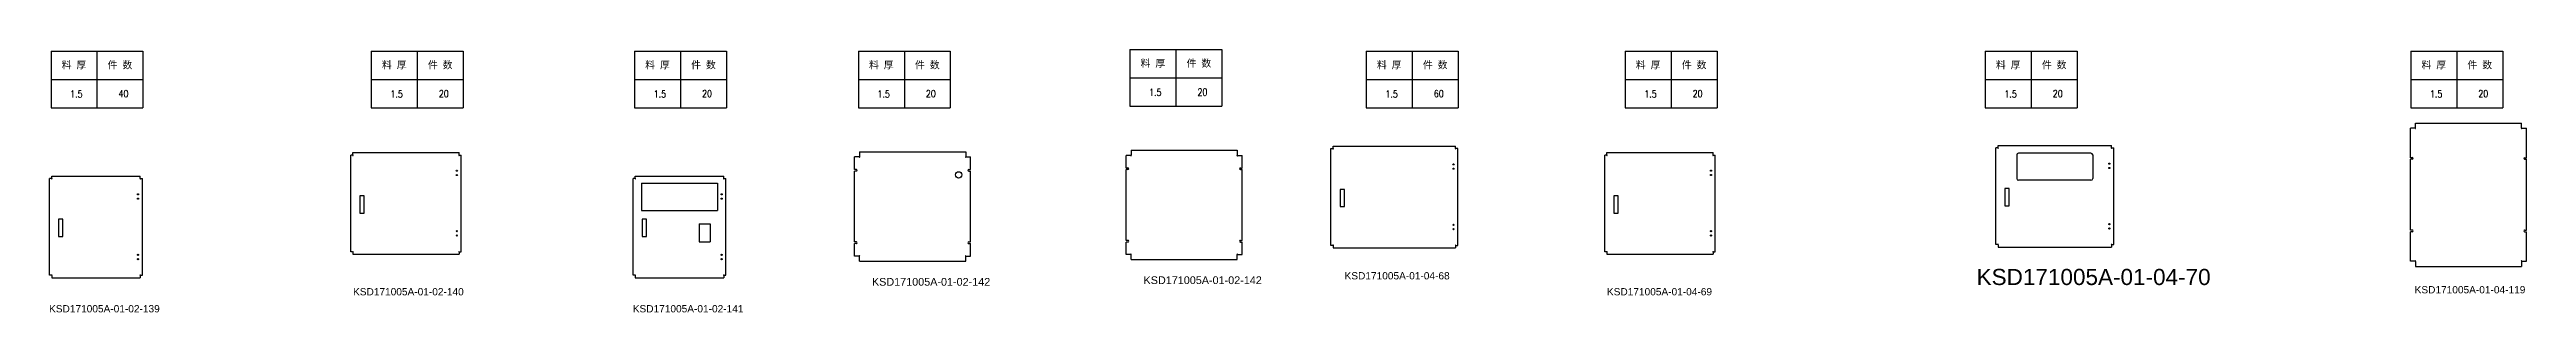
# Model space of a CAD drawing. Header units: millimetres. Extents: x 5543 to 54051, y -3404 to 4186.
# Drawn here: x 12859 to 26548, y -3233 to -1782 of the extents above; entities that cross this region are included whole.
import ezdxf
from ezdxf.enums import TextEntityAlignment as Align

# ---------------------------------------------------------------- set-up
doc = ezdxf.new("R2010")
doc.units = ezdxf.units.MM
doc.layers.add('标注', color=3, linetype='Continuous')
doc.styles.add('DIM', font='romans.shx', dxfattribs={"width": 0.8, "bigfont": 'bigfont.shx'})
doc.styles.get("Standard").update_dxf_attribs({"font": 'arial.ttf'})

msp = doc.modelspace()

# ---------------------------------------------------------------- texts
at = {"attachment_point": 1}
for s, insert, char_height, width in [('KSD171005A-01-04-68', (20016, -3011), 40, 603.1), ('KSD171005A-01-04-70', (23509, -2993), 89.08, 1342.62), ('KSD171005A-01-02-140', (14536, -3099), 40, 635.5), ('KSD171005A-01-02-142', (17404, -3043), 42.73, 678.55), ('KSD171005A-01-02-142', (18905, -3034), 42.73, 678.55), ('KSD171005A-01-04-69', (21466, -3099), 40, 635.5), ('KSD171005A-01-04-119', (25930, -3088), 40, 635.73)]:
    msp.add_mtext(s, dxfattribs=dict(at, insert=insert, char_height=char_height, width=width))
at = {"layer": '标注', "char_height": 40, "width": 635.73, "attachment_point": 1}
for s, insert in [('KSD171005A-01-02-139', (12856, -3193)), ('KSD171005A-01-02-141', (16082, -3193))]:
    msp.add_mtext(s, dxfattribs=dict(at, insert=insert))

# ---------------------------------------------------------------- blocks, each defined once
blk = doc.blocks.new('*T1')
at = {"color": 0, "linetype": 'ByBlock', "lineweight": -2, "transparency": 16777216}
for p, q in [((0, 0), (127, 0)), ((0, 0), (0, -78)), ((63.5, 0), (63.5, -78)), ((127, 0), (127, -78)), ((0, -39), (127, -39)), ((0, -78), (127, -78))]:
    blk.add_line(p, q, dxfattribs=at)
at = {"color": 0, "transparency": 16777216, "char_height": 10, "width": 60.5, "attachment_point": 5}
for s, insert in [('{\\fSimSun|b0|i0|c134|p2;料 厚}', (31.75, -19.5)), ('{\\fSimSun|b0|i0|c134|p2;件 数}', (95.25, -19.5))]:
    blk.add_mtext(s, dxfattribs=dict(at, insert=insert))
blk = doc.blocks.new('拆图参数')
blk.add_blockref('*T1', (-63.5, 78))
at = {"style": 'DIM', "width": 0.8}
blk.add_attdef('6', text='', height=10, dxfattribs=at).set_placement((-37.1, 18.9), align=Align.MIDDLE_LEFT)
blk.add_attdef('1', text='', height=10, dxfattribs=at).set_placement((36.6, 19.3), align=Align.MIDDLE_CENTER)

# ---------------------------------------------------------------- linework, layer by layer
for p, q in [((25934, -2188), (26521, -2188)), ((25934, -2215), (25934, -2188)), ((26521, -2215), (26521, -2188)), ((19953, -2316), (20630, -2316)), ((19953, -2328), (19953, -2316)), ((20630, -2328), (20630, -2316)), ((23616, -2859), (23616, -2325)), ((23626, -2325), (23616, -2325)), ((23628, -2312), (24255, -2312)), ((23628, -2324), (23628, -2312)), ((24255, -2324), (24255, -2312)), ((24256, -2325), (24267, -2325)), ((24267, -2859), (24267, -2325)), ((25907, -2379), (25907, -2216)), ((25933, -2216), (25907, -2216)), ((26523, -2216), (26548, -2216)), ((26548, -2379), (26548, -2216)), ((14523, -2899), (14523, -2365)), ((14534, -2365), (14523, -2365)), ((14535, -2351), (15122, -2351)), ((14535, -2363), (14535, -2351)), ((15122, -2363), (15122, -2351)), ((15124, -2365), (15134, -2365)), ((15134, -2899), (15134, -2365)), ((17308, -2444), (17308, -2375)), ((17333, -2375), (17308, -2375)), ((17318, -2444), (17308, -2444)), ((17308, -2844), (17308, -2453)), ((17318, -2453), (17308, -2453)), ((17335, -2347), (17922, -2347)), ((17335, -2347), (17335, -2374)), ((17922, -2347), (17922, -2374)), ((17923, -2375), (17949, -2375)), ((17939, -2444), (17949, -2444)), ((17939, -2453), (17949, -2453)), ((17949, -2444), (17949, -2375)), ((17949, -2844), (17949, -2453)), ((18809, -2436), (18809, -2367)), ((18834, -2367), (18809, -2367)), ((18819, -2436), (18809, -2436)), ((18809, -2836), (18809, -2445)), ((18819, -2445), (18809, -2445)), ((18836, -2338), (19423, -2338)), ((18836, -2338), (18836, -2365)), ((19423, -2338), (19423, -2365)), ((19424, -2367), (19450, -2367)), ((19440, -2436), (19450, -2436)), ((19440, -2445), (19450, -2445)), ((19450, -2436), (19450, -2367)), ((19450, -2836), (19450, -2445)), ((19941, -2863), (19941, -2329)), ((19941, -2863), (19941, -2329)), ((19941, -2329), (19952, -2329)), ((20642, -2329), (20632, -2329)), ((20642, -2863), (20642, -2329)), ((20642, -2863), (20642, -2329)), ((21454, -2899), (21454, -2365)), ((21464, -2365), (21454, -2365)), ((21466, -2351), (22053, -2351)), ((21466, -2363), (21466, -2351)), ((22053, -2363), (22053, -2351)), ((22054, -2365), (22065, -2365)), ((22065, -2899), (22065, -2365)), ((23731, -2364), (23731, -2494)), ((24141, -2354), (23741, -2354)), ((24151, -2364), (24151, -2494)), ((25917, -2379), (25907, -2379)), ((25907, -2779), (25907, -2388)), ((25917, -2388), (25907, -2388)), ((26538, -2379), (26548, -2379)), ((26538, -2388), (26548, -2388)), ((26548, -2779), (26548, -2388)), ((12859, -3028), (12859, -2494)), ((12869, -2494), (12859, -2494)), ((12871, -2481), (13360, -2481)), ((12871, -2493), (12871, -2481)), ((13360, -2493), (13360, -2481)), ((13362, -2494), (13372, -2494)), ((13372, -3028), (13372, -2494)), ((14574, -2589), (14574, -2685)), ((14597, -2589), (14574, -2589)), ((14597, -2685), (14597, -2589)), ((16084, -3028), (16084, -2494)), ((16094, -2494), (16084, -2494)), ((16096, -2481), (16585, -2481)), ((16096, -2493), (16096, -2481)), ((16131, -2520), (16551, -2520)), ((16131, -2520), (16131, -2670)), ((16551, -2520), (16551, -2670)), ((16585, -2493), (16585, -2481)), ((16587, -2494), (16597, -2494)), ((16597, -3028), (16597, -2494)), ((19992, -2554), (19992, -2649)), ((20015, -2554), (19992, -2554)), ((20015, -2649), (20015, -2554)), ((21504, -2589), (21504, -2685)), ((21528, -2589), (21504, -2589)), ((21528, -2685), (21528, -2589)), ((23666, -2550), (23666, -2645)), ((23690, -2550), (23666, -2550)), ((23690, -2645), (23690, -2550)), ((24141, -2504), (23741, -2504)), ((12909, -2718), (12909, -2814)), ((12933, -2718), (12909, -2718)), ((12933, -2814), (12933, -2718)), ((14574, -2685), (14597, -2685)), ((16131, -2670), (16551, -2670)), ((16134, -2718), (16134, -2814)), ((16158, -2718), (16134, -2718)), ((16158, -2814), (16158, -2718)), ((19992, -2649), (20015, -2649)), ((21504, -2685), (21528, -2685)), ((23666, -2645), (23690, -2645)), ((12909, -2814), (12933, -2814)), ((16134, -2814), (16158, -2814)), ((16449, -2744), (16509, -2744)), ((16449, -2744), (16449, -2844)), ((16449, -2844), (16509, -2844)), ((16509, -2744), (16509, -2844)), ((17318, -2844), (17308, -2844)), ((17308, -2922), (17308, -2853)), ((17318, -2853), (17308, -2853)), ((17939, -2844), (17949, -2844)), ((17939, -2853), (17949, -2853)), ((17949, -2922), (17949, -2853)), ((18819, -2836), (18809, -2836)), ((18809, -2913), (18809, -2845)), ((18819, -2845), (18809, -2845)), ((19440, -2836), (19450, -2836)), ((19440, -2845), (19450, -2845)), ((19450, -2913), (19450, -2845)), ((19952, -2863), (19941, -2863)), ((19953, -2865), (19953, -2877)), ((20630, -2865), (20630, -2877)), ((20632, -2863), (20642, -2863)), ((23626, -2859), (23616, -2859)), ((23628, -2861), (23628, -2873)), ((23628, -2873), (24255, -2873)), ((24255, -2861), (24255, -2873)), ((24256, -2859), (24267, -2859)), ((25917, -2779), (25907, -2779)), ((25907, -2950), (25907, -2788)), ((25917, -2788), (25907, -2788)), ((26538, -2779), (26548, -2779)), ((26538, -2788), (26548, -2788)), ((26548, -2950), (26548, -2788)), ((14534, -2899), (14523, -2899)), ((14535, -2900), (14535, -2912)), ((14535, -2912), (15122, -2912)), ((15122, -2900), (15122, -2912)), ((15124, -2899), (15134, -2899)), ((17333, -2922), (17308, -2922)), ((17335, -2950), (17335, -2923)), ((17335, -2950), (17922, -2950)), ((17922, -2950), (17922, -2923)), ((17923, -2922), (17949, -2922)), ((18834, -2913), (18809, -2913)), ((18836, -2942), (18836, -2915)), ((18836, -2942), (19423, -2942)), ((19423, -2942), (19423, -2915)), ((19424, -2913), (19450, -2913)), ((19953, -2877), (20630, -2877)), ((21464, -2899), (21454, -2899)), ((21466, -2900), (21466, -2912)), ((21466, -2912), (22053, -2912)), ((22053, -2900), (22053, -2912)), ((22054, -2899), (22065, -2899)), ((25933, -2950), (25907, -2950)), ((25934, -2952), (25934, -2979)), ((25934, -2979), (26521, -2979)), ((26521, -2952), (26521, -2979)), ((26523, -2950), (26548, -2950)), ((12869, -3028), (12859, -3028)), ((12871, -3030), (12871, -3042)), ((12871, -3042), (13360, -3042)), ((13360, -3030), (13360, -3042)), ((13362, -3028), (13372, -3028)), ((16094, -3028), (16084, -3028)), ((16096, -3030), (16096, -3042)), ((16096, -3042), (16585, -3042)), ((16585, -3030), (16585, -3042)), ((16587, -3028), (16597, -3028))]:
    msp.add_line(p, q)
for centre, radius in [((15110, -2451), 3.25), ((17883, -2474), 17.5), ((20618, -2416), 3.25), ((20618, -2440), 3.25), ((22041, -2451), 3.25), ((24243, -2412), 3.25), ((24243, -2436), 3.25), ((13348, -2581), 3.25), ((15110, -2475), 3.25), ((16573, -2581), 3.25), ((22041, -2475), 3.25), ((13348, -2605), 3.25), ((16573, -2605), 3.25), ((15110, -2785), 3.25), ((15110, -2809), 3.25), ((20618, -2750), 3.25), ((20618, -2774), 3.25), ((22041, -2785), 3.25), ((22041, -2809), 3.25), ((24243, -2746), 3.25), ((24243, -2770), 3.25), ((13348, -2915), 3.25), ((13348, -2939), 3.25), ((16573, -2915), 3.25), ((16573, -2939), 3.25)]:
    msp.add_circle(centre, radius)
for centre, radius, start, end in [((23628, -2325), 1.5, 180, 90), ((24255, -2325), 1.5, 90, 0), ((25934, -2216), 1.5, 180, 90), ((26521, -2216), 1.5, 90, 0), ((14535, -2365), 1.5, 180, 90), ((15122, -2365), 1.5, 90, 0), ((17318, -2449), 4.5, 270, 90), ((17335, -2375), 1.5, 180, 90), ((17922, -2375), 1.5, 90, 0), ((17939, -2449), 4.5, 90, 270), ((18819, -2440), 4.5, 270, 90), ((18836, -2367), 1.5, 180, 90), ((19423, -2367), 1.5, 90, 0), ((19440, -2440), 4.5, 90, 270), ((19953, -2329), 1.5, 180, 90), ((20630, -2329), 1.5, 90, 0), ((21466, -2365), 1.5, 180, 90), ((22053, -2365), 1.5, 90, 0), ((23741, -2364), 10, 90, 180), ((24141, -2364), 10, 0, 90), ((25917, -2383), 4.5, 270, 90), ((26538, -2383), 4.5, 90, 270), ((12871, -2494), 1.5, 180, 90), ((13360, -2494), 1.5, 90, 0), ((16096, -2494), 1.5, 180, 90), ((16585, -2494), 1.5, 90, 0), ((23741, -2494), 10, 180, 270), ((24141, -2494), 10, 270, 0), ((17318, -2849), 4.5, 270, 90), ((17939, -2849), 4.5, 90, 270), ((18819, -2840), 4.5, 270, 90), ((19440, -2840), 4.5, 90, 270), ((19953, -2863), 1.5, 270, 180), ((20630, -2863), 1.5, 0, 270), ((23628, -2859), 1.5, 270, 180), ((24255, -2859), 1.5, 0, 270), ((25917, -2783), 4.5, 270, 90), ((26538, -2783), 4.5, 90, 270), ((14535, -2899), 1.5, 270, 180), ((15122, -2899), 1.5, 0, 270), ((17335, -2922), 1.5, 270, 180), ((17922, -2922), 1.5, 0, 270), ((18836, -2913), 1.5, 270, 180), ((19423, -2913), 1.5, 0, 270), ((21466, -2899), 1.5, 270, 180), ((22053, -2899), 1.5, 0, 270), ((25934, -2950), 1.5, 270, 180), ((26521, -2950), 1.5, 0, 270), ((12871, -3028), 1.5, 270, 180), ((13360, -3028), 1.5, 0, 270), ((16096, -3028), 1.5, 270, 180), ((16585, -3028), 1.5, 0, 270)]:
    msp.add_arc(centre, radius, start, end)

# ---------------------------------------------------------------- block references
at = {"layer": '标注', "xscale": 4, "yscale": 4, "zscale": 4}
for p, values in [((13121, -2103), {'1': '40', '6': '1.5'}), ((14891, -2103), {'1': '20', '6': '1.5'}), ((16346, -2103), {'1': '20', '6': '1.5'}), ((17583, -2103), {'1': '20', '6': '1.5'}), ((19084, -2094), {'1': '20', '6': '1.5'}), ((20390, -2103), {'1': '60', '6': '1.5'}), ((21821, -2103), {'1': '20', '6': '1.5'}), ((23811, -2103), {'1': '20', '6': '1.5'}), ((26163, -2103), {'1': '20', '6': '1.5'})]:
    msp.add_blockref('拆图参数', p, dxfattribs=at).add_auto_attribs(values)

msp.set_redraw_order([(e.dxf.handle, doc.entitydb.next_handle()) for e in msp.query("TEXT MTEXT ATTDEF DIMENSION ARC_DIMENSION")])  # texts and dimensions are drawn at this point

doc.saveas('drawing.dxf')
